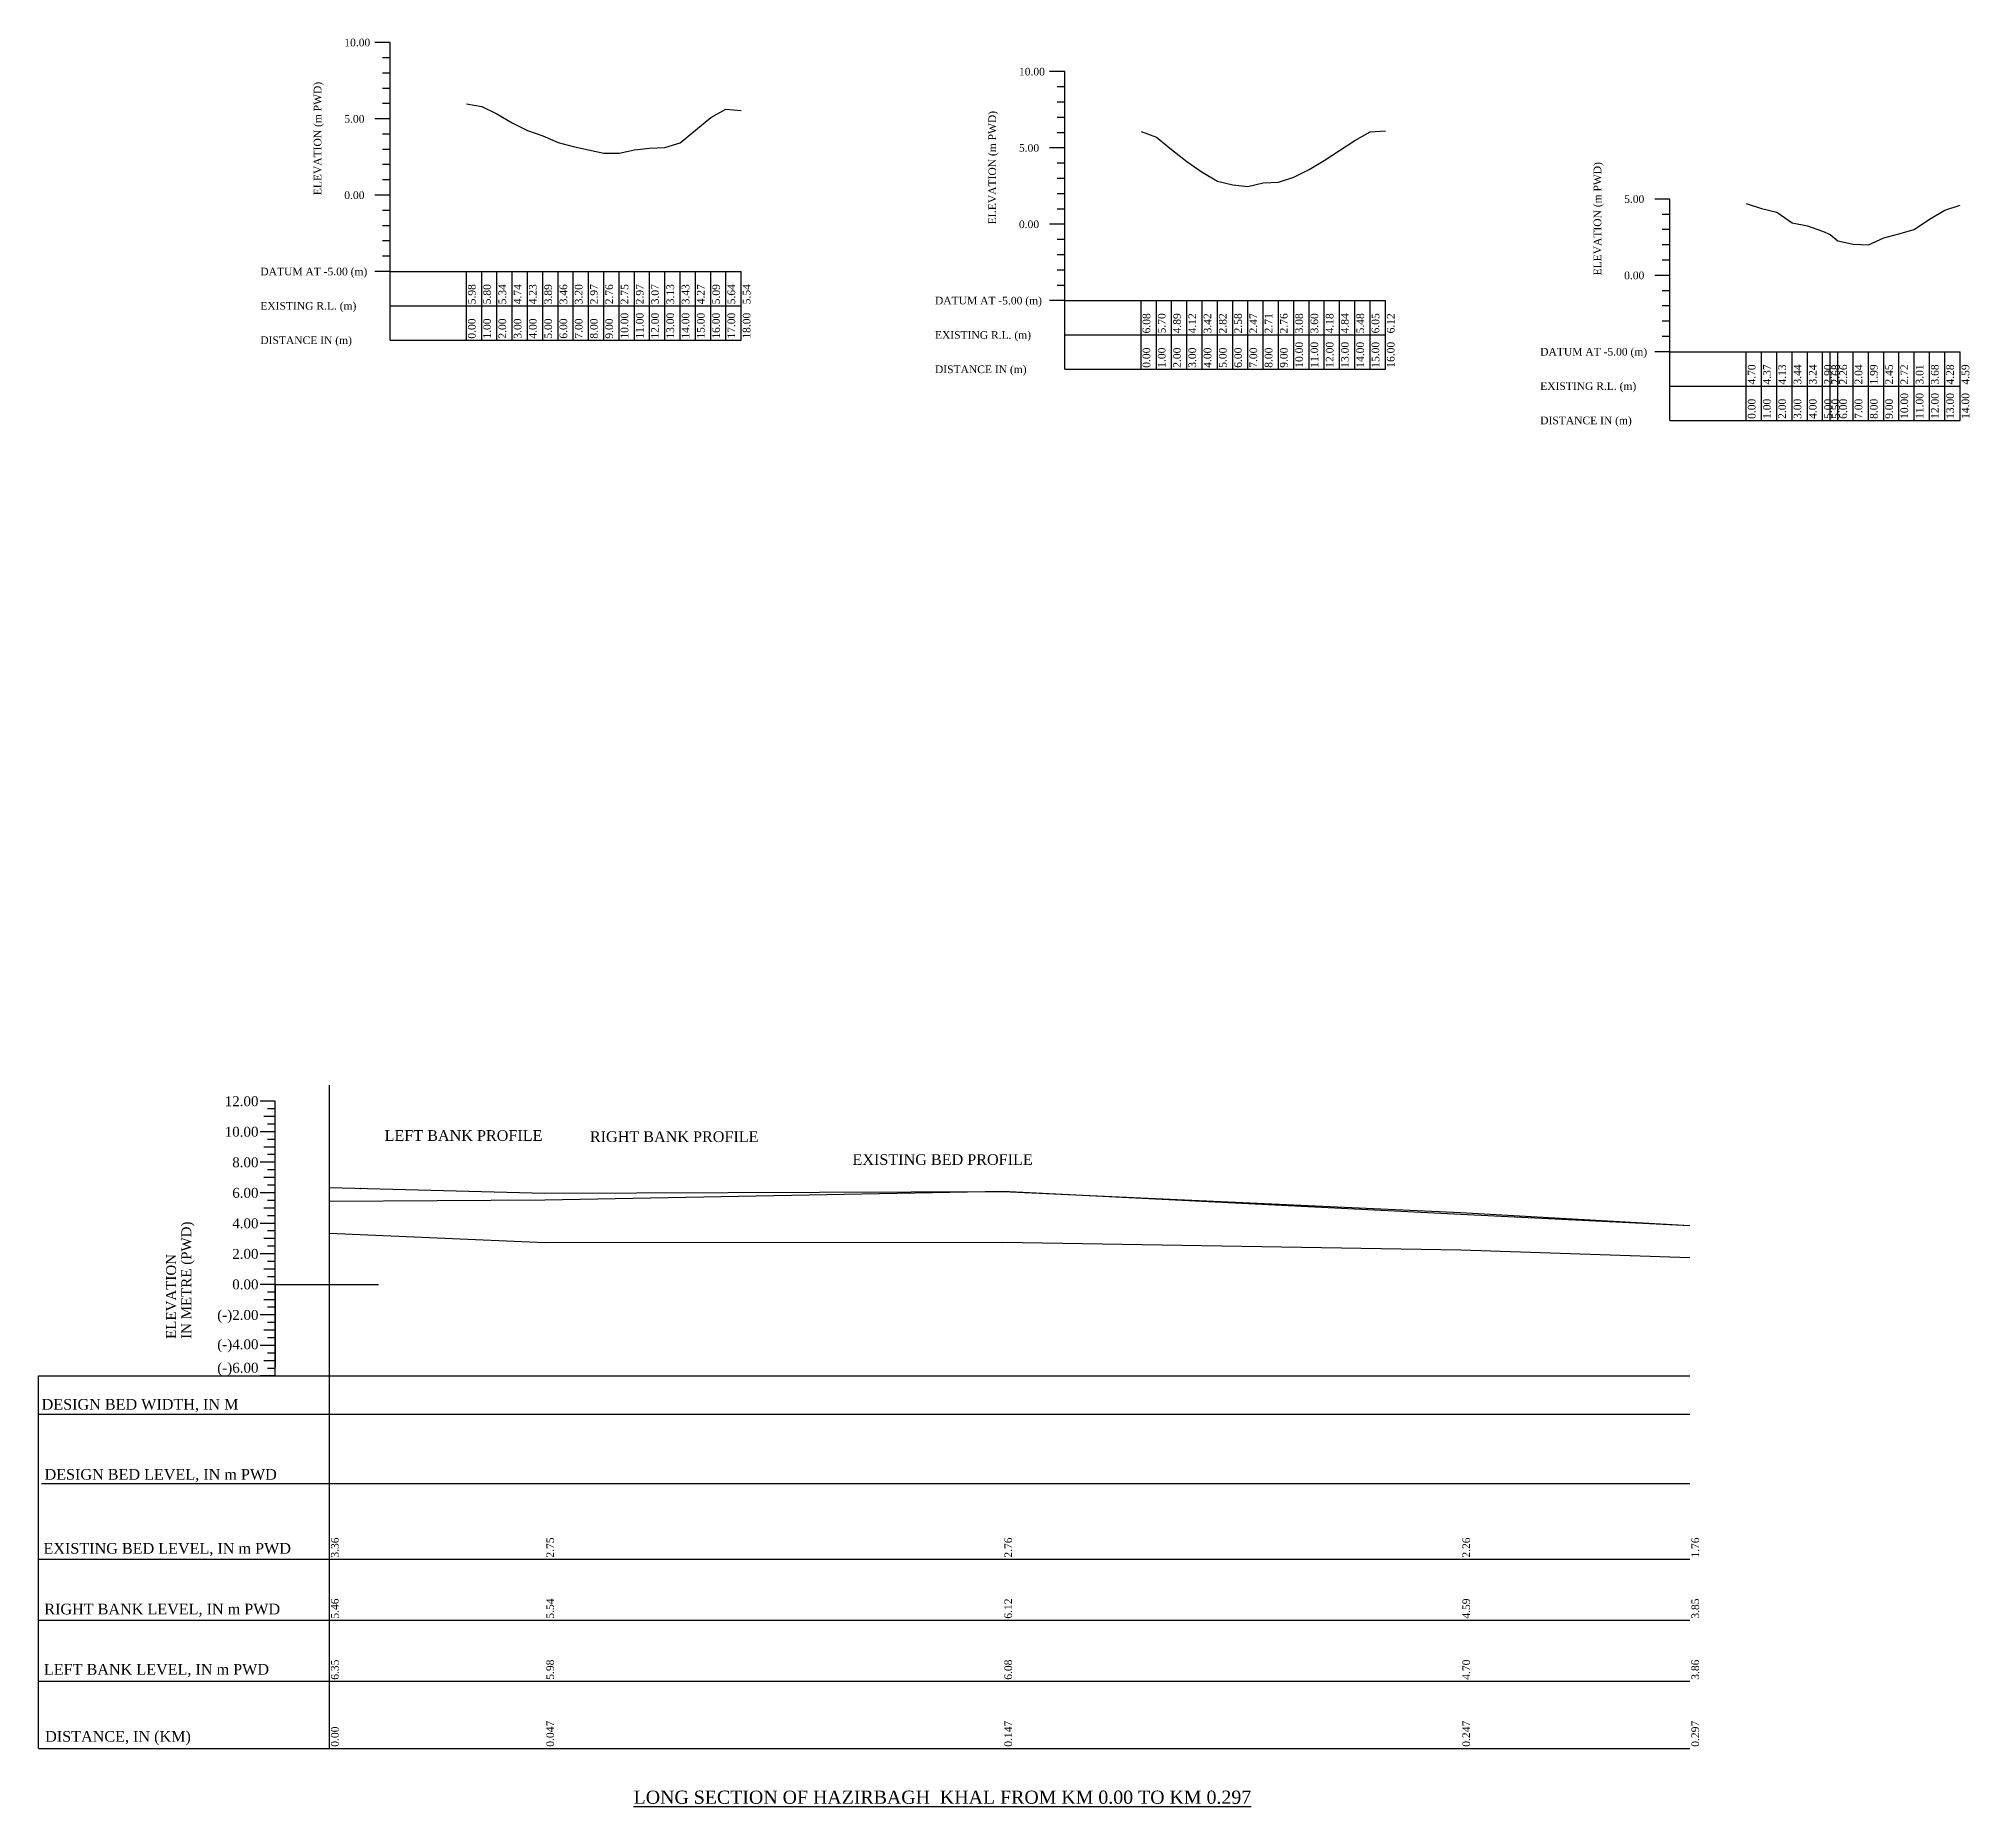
# Model space of a CAD drawing. Header units: metres. Extents: x -148477 to 168932, y -55673 to -2736.
# Drawn here: x -23032.6 to -22906.1, y -16792.1 to -16676.3 of the extents above; entities that cross this region are included whole.
import ezdxf
from ezdxf.enums import TextEntityAlignment as Align

# ---------------------------------------------------------------- set-up
doc = ezdxf.new("R2010")
doc.units = ezdxf.units.M
doc.styles.add('liza', font='times.ttf', dxfattribs={"height": 2})
doc.styles.get("Standard").update_dxf_attribs({"font": 'times.ttf'})

msp = doc.modelspace()

# ---------------------------------------------------------------- texts
at = {"color": 0, "lineweight": 30}
for s, p in [('12.00', (-23018.1823, -16746.2648)), ('10.00', (-23018.1823, -16748.2648)), ('8.00', (-23018.1823, -16750.2648)), ('6.00', (-23018.1823, -16752.2648)), ('4.00', (-23018.1823, -16754.2648)), ('2.00', (-23018.1823, -16756.2648)), ('0.00', (-23018.1823, -16758.2648)), ('(-)2.00', (-23018.1823, -16760.2648)), ('(-)4.00', (-23018.1823, -16762.1898)), ('(-)6.00', (-23018.1823, -16763.7242))]:
    msp.add_text(s, height=0.65, dxfattribs=at).set_placement(p, align=Align.RIGHT)
for s, p in [('IN METRE (PWD)', (-23022.5823, -16761.5098)), ('ELEVATION', (-23023.5823, -16761.5098))]:
    msp.add_text(s, height=0.65, rotation=90, dxfattribs=at).set_placement(p)
at = {"color": 6, "linetype": 'Continuous', "lineweight": -3, "ltscale": 0.5, "char_height": 0.5, "attachment_point": 1, "style": 'liza'}
for s, insert, width in [('10.00', (-23012.5623, -16676.3327), 2), ('10.00', (-22968.3753, -16678.2386), 2), ('5.00', (-23012.5623, -16681.3327), 2), ('5.00', (-22968.3753, -16683.2386), 2), ('0.00', (-23012.5623, -16686.3327), 2), ('5.00', (-22928.7369, -16686.5889), 2), ('0.00', (-22968.3753, -16688.2386), 2), ('DATUM AT -5.00 (m)', (-23018.0623, -16691.3327), 7.5), ('0.00', (-22928.7369, -16691.5889), 2), ('DATUM AT -5.00 (m)', (-22973.8753, -16693.2386), 7.5), ('EXISTING R.L. (m)', (-23018.0623, -16693.5827), 7.5), ('DISTANCE IN (m)', (-23018.0623, -16695.8327), 7.5), ('EXISTING R.L. (m)', (-22973.8753, -16695.4886), 7.5), ('DATUM AT -5.00 (m)', (-22934.2369, -16696.5889), 7.5), ('DISTANCE IN (m)', (-22973.8753, -16697.7386), 7.5), ('EXISTING R.L. (m)', (-22934.2369, -16698.8389), 7.5), ('DISTANCE IN (m)', (-22934.2369, -16701.0889), 7.5)]:
    msp.add_mtext(s, dxfattribs=dict(at, insert=insert, width=width))
at = {"color": 6, "linetype": 'Continuous', "lineweight": -3, "ltscale": 0.5, "char_height": 0.5, "attachment_point": 1, "rotation": 90, "style": 'liza'}
for s, insert, width in [('ELEVATION (m PWD)', (-23014.5623, -16686.5827), 10), ('ELEVATION (m PWD)', (-22970.3753, -16688.4886), 10), ('ELEVATION (m PWD)', (-22930.7369, -16691.8389), 10), ('5.98', (-23004.4623, -16693.7327), 2.15), ('5.80', (-23003.4623, -16693.7327), 2.15), ('5.34', (-23002.4623, -16693.7327), 2.15), ('4.74', (-23001.4623, -16693.7327), 2.15), ('4.23', (-23000.4623, -16693.7327), 2.15), ('3.89', (-22999.4623, -16693.7327), 2.15), ('3.46', (-22998.4623, -16693.7327), 2.15), ('3.20', (-22997.4623, -16693.7327), 2.15), ('2.97', (-22996.4623, -16693.7327), 2.15), ('2.76', (-22995.4623, -16693.7327), 2.15), ('2.75', (-22994.4623, -16693.7327), 2.15), ('2.97', (-22993.4623, -16693.7327), 2.15), ('3.07', (-22992.4623, -16693.7327), 2.15), ('3.13', (-22991.4623, -16693.7327), 2.15), ('3.43', (-22990.4623, -16693.7327), 2.15), ('4.27', (-22989.4623, -16693.7327), 2.15), ('5.09', (-22988.4623, -16693.7327), 2.15), ('5.64', (-22987.4623, -16693.7327), 2.15), ('5.54', (-22986.4623, -16693.7327), 2.15), ('0.00', (-23004.4623, -16695.9827), 2.15), ('1.00', (-23003.4623, -16695.9827), 2.15), ('2.00', (-23002.4623, -16695.9827), 2.15), ('3.00', (-23001.4623, -16695.9827), 2.15), ('4.00', (-23000.4623, -16695.9827), 2.15), ('5.00', (-22999.4623, -16695.9827), 2.15), ('6.00', (-22998.4623, -16695.9827), 2.15), ('7.00', (-22997.4623, -16695.9827), 2.15), ('8.00', (-22996.4623, -16695.9827), 2.15), ('9.00', (-22995.4623, -16695.9827), 2.15), ('10.00', (-22994.4623, -16695.9827), 2.15), ('11.00', (-22993.4623, -16695.9827), 2.15), ('12.00', (-22992.4623, -16695.9827), 2.15), ('13.00', (-22991.4623, -16695.9827), 2.15), ('14.00', (-22990.4623, -16695.9827), 2.15), ('15.00', (-22989.4623, -16695.9827), 2.15), ('16.00', (-22988.4623, -16695.9827), 2.15), ('17.00', (-22987.4623, -16695.9827), 2.15), ('18.00', (-22986.4623, -16695.9827), 2.15), ('6.08', (-22960.2753, -16695.6386), 2.15), ('5.70', (-22959.2753, -16695.6386), 2.15), ('4.89', (-22958.2753, -16695.6386), 2.15), ('4.12', (-22957.2753, -16695.6386), 2.15), ('3.42', (-22956.2753, -16695.6386), 2.15), ('2.82', (-22955.2753, -16695.6386), 2.15), ('2.58', (-22954.2753, -16695.6386), 2.15), ('2.47', (-22953.2753, -16695.6386), 2.15), ('2.71', (-22952.2753, -16695.6386), 2.15), ('2.76', (-22951.2753, -16695.6386), 2.15), ('3.08', (-22950.2753, -16695.6386), 2.15), ('3.60', (-22949.2753, -16695.6386), 2.15), ('4.18', (-22948.2753, -16695.6386), 2.15), ('4.84', (-22947.2753, -16695.6386), 2.15), ('5.48', (-22946.2753, -16695.6386), 2.15), ('6.05', (-22945.2753, -16695.6386), 2.15), ('6.12', (-22944.2753, -16695.6386), 2.15), ('0.00', (-22960.2753, -16697.8886), 2.15), ('1.00', (-22959.2753, -16697.8886), 2.15), ('2.00', (-22958.2753, -16697.8886), 2.15), ('3.00', (-22957.2753, -16697.8886), 2.15), ('4.00', (-22956.2753, -16697.8886), 2.15), ('5.00', (-22955.2753, -16697.8886), 2.15), ('6.00', (-22954.2753, -16697.8886), 2.15), ('7.00', (-22953.2753, -16697.8886), 2.15), ('8.00', (-22952.2753, -16697.8886), 2.15), ('9.00', (-22951.2753, -16697.8886), 2.15), ('10.00', (-22950.2753, -16697.8886), 2.15), ('11.00', (-22949.2753, -16697.8886), 2.15), ('12.00', (-22948.2753, -16697.8886), 2.15), ('13.00', (-22947.2753, -16697.8886), 2.15), ('14.00', (-22946.2753, -16697.8886), 2.15), ('15.00', (-22945.2753, -16697.8886), 2.15), ('16.00', (-22944.2753, -16697.8886), 2.15), ('4.70', (-22920.6369, -16698.9889), 2.15), ('4.37', (-22919.6369, -16698.9889), 2.15), ('4.13', (-22918.6369, -16698.9889), 2.15), ('3.44', (-22917.6369, -16698.9889), 2.15), ('3.24', (-22916.6369, -16698.9889), 2.15), ('2.90', (-22915.6369, -16698.9889), 2.15), ('2.68', (-22915.1369, -16698.9889), 2.15), ('2.26', (-22914.6369, -16698.9889), 2.15), ('2.04', (-22913.6369, -16698.9889), 2.15), ('1.99', (-22912.6369, -16698.9889), 2.15), ('2.45', (-22911.6369, -16698.9889), 2.15), ('2.72', (-22910.6369, -16698.9889), 2.15), ('3.01', (-22909.6369, -16698.9889), 2.15), ('3.68', (-22908.6369, -16698.9889), 2.15), ('4.28', (-22907.6369, -16698.9889), 2.15), ('4.59', (-22906.6369, -16698.9889), 2.15), ('10.00', (-22910.6369, -16701.2389), 2.15), ('11.00', (-22909.6369, -16701.2389), 2.15), ('12.00', (-22908.6369, -16701.2389), 2.15), ('13.00', (-22907.6369, -16701.2389), 2.15), ('14.00', (-22906.6369, -16701.2389), 2.15), ('0.00', (-22920.6369, -16701.2389), 2.15), ('1.00', (-22919.6369, -16701.2389), 2.15), ('2.00', (-22918.6369, -16701.2389), 2.15), ('3.00', (-22917.6369, -16701.2389), 2.15), ('4.00', (-22916.6369, -16701.2389), 2.15), ('5.00', (-22915.6369, -16701.2389), 2.15), ('5.50', (-22915.1369, -16701.2389), 2.15), ('6.00', (-22914.6369, -16701.2389), 2.15), ('7.00', (-22913.6369, -16701.2389), 2.15), ('8.00', (-22912.6369, -16701.2389), 2.15), ('9.00', (-22911.6369, -16701.2389), 2.15), ('3.36', (-23013.4309, -16775.8398), 2.15), ('2.75', (-22999.3309, -16775.8398), 2.15), ('2.76', (-22969.3309, -16775.8398), 2.15), ('2.26', (-22939.3309, -16775.8398), 2.15), ('1.76', (-22924.3309, -16775.8398), 2.15), ('5.46', (-23013.4309, -16779.8398), 2.15), ('5.54', (-22999.3309, -16779.8398), 2.15), ('6.12', (-22969.3309, -16779.8398), 2.15), ('4.59', (-22939.3309, -16779.8398), 2.15), ('3.85', (-22924.3309, -16779.8398), 2.15), ('6.35', (-23013.4309, -16783.8398), 2.15), ('5.98', (-22999.3309, -16783.8398), 2.15), ('6.08', (-22969.3309, -16783.8398), 2.15), ('4.70', (-22939.3309, -16783.8398), 2.15), ('3.86', (-22924.3309, -16783.8398), 2.15), ('0.00', (-23013.4309, -16788.2273), 2.15), ('0.047', (-22999.3309, -16788.2273), 2.15), ('0.147', (-22969.3309, -16788.2273), 2.15), ('0.247', (-22939.3309, -16788.2273), 2.15), ('0.297', (-22924.3309, -16788.2273), 2.15)]:
    msp.add_mtext(s, dxfattribs=dict(at, insert=insert, width=width))
at = {"color": 6, "lineweight": 30, "insert": (-23009.9217, -16747.8342), "char_height": 0.7, "attachment_point": 1}
msp.add_mtext('LEFT BANK PROFILE', dxfattribs=at)
at = {"color": 3, "lineweight": 30, "insert": (-22996.4756, -16747.9117), "char_height": 0.7, "attachment_point": 1}
msp.add_mtext('RIGHT BANK PROFILE', dxfattribs=at)
at = {"color": 4, "lineweight": 30, "insert": (-22979.2779, -16749.4099), "char_height": 0.7, "attachment_point": 1}
msp.add_mtext('EXISTING BED PROFILE', dxfattribs=at)
at = {"color": 0, "lineweight": 30, "char_height": 0.7, "attachment_point": 1}
for s, insert in [('DESIGN BED WIDTH, IN M', (-23032.3845, -16765.4457)), ('DESIGN BED LEVEL, IN m PWD', (-23032.1938, -16770.0341)), ('EXISTING BED LEVEL, IN m PWD', (-23032.2646, -16774.8826)), ('RIGHT BANK LEVEL, IN m PWD', (-23032.2097, -16778.8576)), ('LEFT BANK LEVEL, IN m PWD', (-23032.2325, -16782.8073)), ('DISTANCE, IN (KM)', (-23032.1542, -16787.2004))]:
    msp.add_mtext(s, dxfattribs=dict(at, insert=insert))
at = {"color": 0, "linetype": 'ByBlock', "lineweight": 30, "insert": (-22993.6133, -16791.1022), "char_height": 0.861585, "width": 43.932388, "attachment_point": 1}
msp.add_mtext('\\pi-861.6,l861.6,t3.705e+004;{\\LLONG SECTION OF HAZIRBAGH  KHAL FROM KM 0.00 TO KM 0.297}', dxfattribs=at)

# ---------------------------------------------------------------- linework, layer by layer
at = {"color": 6, "linetype": 'Continuous', "lineweight": -3, "ltscale": 0.5}
for p, q in [((-23009.5623, -16676.5827), (-23010.5623, -16676.5827)), ((-23009.5623, -16696.0827), (-23009.5623, -16676.5827)), ((-23009.5623, -16677.5827), (-23010.0623, -16677.5827)), ((-23009.5623, -16678.5827), (-23010.0623, -16678.5827)), ((-22965.3753, -16678.4886), (-22966.3753, -16678.4886)), ((-22965.3753, -16679.4886), (-22965.8753, -16679.4886)), ((-22965.3753, -16697.9886), (-22965.3753, -16678.4886)), ((-23009.5623, -16679.5827), (-23010.0623, -16679.5827)), ((-23009.5623, -16680.5827), (-23010.0623, -16680.5827)), ((-22965.3753, -16680.4886), (-22965.8753, -16680.4886)), ((-23009.5623, -16681.5827), (-23010.5623, -16681.5827)), ((-22965.3753, -16681.4886), (-22965.8753, -16681.4886)), ((-23009.5623, -16682.5827), (-23010.0623, -16682.5827)), ((-22965.3753, -16682.4886), (-22965.8753, -16682.4886)), ((-23009.5623, -16683.5827), (-23010.0623, -16683.5827)), ((-23009.5623, -16684.5827), (-23010.0623, -16684.5827)), ((-22965.3753, -16683.4886), (-22966.3753, -16683.4886)), ((-22965.3753, -16684.4886), (-22965.8753, -16684.4886)), ((-23009.5623, -16685.5827), (-23010.0623, -16685.5827)), ((-22965.3753, -16685.4886), (-22965.8753, -16685.4886)), ((-23009.5623, -16686.5827), (-23010.5623, -16686.5827)), ((-22965.3753, -16686.4886), (-22965.8753, -16686.4886)), ((-22925.7369, -16686.8389), (-22926.7369, -16686.8389)), ((-22925.7369, -16701.3389), (-22925.7369, -16686.8389)), ((-23009.5623, -16687.5827), (-23010.0623, -16687.5827)), ((-22965.3753, -16687.4886), (-22965.8753, -16687.4886)), ((-22925.7369, -16687.8389), (-22926.2369, -16687.8389)), ((-23009.5623, -16688.5827), (-23010.0623, -16688.5827)), ((-23009.5623, -16689.5827), (-23010.0623, -16689.5827)), ((-22965.3753, -16688.4886), (-22966.3753, -16688.4886)), ((-22965.3753, -16689.4886), (-22965.8753, -16689.4886)), ((-22925.7369, -16688.8389), (-22926.2369, -16688.8389)), ((-23009.5623, -16690.5827), (-23010.0623, -16690.5827)), ((-22965.3753, -16690.4886), (-22965.8753, -16690.4886)), ((-22925.7369, -16689.8389), (-22926.2369, -16689.8389)), ((-22925.7369, -16690.8389), (-22926.2369, -16690.8389)), ((-23009.5623, -16691.5827), (-23010.5623, -16691.5827)), ((-23009.5623, -16691.5827), (-22986.5623, -16691.5827)), ((-23004.5623, -16696.0827), (-23004.5623, -16691.5827)), ((-23003.5623, -16696.0827), (-23003.5623, -16691.5827)), ((-23002.5623, -16696.0827), (-23002.5623, -16691.5827)), ((-23001.5623, -16696.0827), (-23001.5623, -16691.5827)), ((-23000.5623, -16696.0827), (-23000.5623, -16691.5827)), ((-22999.5623, -16696.0827), (-22999.5623, -16691.5827)), ((-22998.5623, -16696.0827), (-22998.5623, -16691.5827)), ((-22997.5623, -16696.0827), (-22997.5623, -16691.5827)), ((-22996.5623, -16696.0827), (-22996.5623, -16691.5827)), ((-22995.5623, -16696.0827), (-22995.5623, -16691.5827)), ((-22994.5623, -16696.0827), (-22994.5623, -16691.5827)), ((-22993.5623, -16696.0827), (-22993.5623, -16691.5827)), ((-22992.5623, -16696.0827), (-22992.5623, -16691.5827)), ((-22991.5623, -16696.0827), (-22991.5623, -16691.5827)), ((-22990.5623, -16696.0827), (-22990.5623, -16691.5827)), ((-22989.5623, -16696.0827), (-22989.5623, -16691.5827)), ((-22988.5623, -16696.0827), (-22988.5623, -16691.5827)), ((-22987.5623, -16696.0827), (-22987.5623, -16691.5827)), ((-22986.5623, -16696.0827), (-22986.5623, -16691.5827)), ((-22965.3753, -16691.4886), (-22965.8753, -16691.4886)), ((-22925.7369, -16691.8389), (-22926.7369, -16691.8389)), ((-22965.3753, -16692.4886), (-22965.8753, -16692.4886)), ((-22925.7369, -16692.8389), (-22926.2369, -16692.8389)), ((-23009.5623, -16693.8327), (-22986.5623, -16693.8327)), ((-22965.3753, -16693.4886), (-22966.3753, -16693.4886)), ((-22965.3753, -16693.4886), (-22944.3753, -16693.4886)), ((-22960.3753, -16697.9886), (-22960.3753, -16693.4886)), ((-22959.3753, -16697.9886), (-22959.3753, -16693.4886)), ((-22958.3753, -16697.9886), (-22958.3753, -16693.4886)), ((-22957.3753, -16697.9886), (-22957.3753, -16693.4886)), ((-22956.3753, -16697.9886), (-22956.3753, -16693.4886)), ((-22955.3753, -16697.9886), (-22955.3753, -16693.4886)), ((-22954.3753, -16697.9886), (-22954.3753, -16693.4886)), ((-22953.3753, -16697.9886), (-22953.3753, -16693.4886)), ((-22952.3753, -16697.9886), (-22952.3753, -16693.4886)), ((-22951.3753, -16697.9886), (-22951.3753, -16693.4886)), ((-22950.3753, -16697.9886), (-22950.3753, -16693.4886)), ((-22949.3753, -16697.9886), (-22949.3753, -16693.4886)), ((-22948.3753, -16697.9886), (-22948.3753, -16693.4886)), ((-22947.3753, -16697.9886), (-22947.3753, -16693.4886)), ((-22946.3753, -16697.9886), (-22946.3753, -16693.4886)), ((-22945.3753, -16697.9886), (-22945.3753, -16693.4886)), ((-22944.3753, -16697.9886), (-22944.3753, -16693.4886)), ((-22925.7369, -16693.8389), (-22926.2369, -16693.8389)), ((-22965.3753, -16695.7386), (-22944.3753, -16695.7386)), ((-22925.7369, -16694.8389), (-22926.2369, -16694.8389)), ((-22925.7369, -16695.8389), (-22926.2369, -16695.8389)), ((-23009.5623, -16696.0827), (-22986.5623, -16696.0827)), ((-22925.7369, -16696.8389), (-22926.7369, -16696.8389)), ((-22925.7369, -16696.8389), (-22906.7369, -16696.8389)), ((-22920.7369, -16701.3389), (-22920.7369, -16696.8389)), ((-22919.7369, -16701.3389), (-22919.7369, -16696.8389)), ((-22918.7369, -16701.3389), (-22918.7369, -16696.8389)), ((-22917.7369, -16701.3389), (-22917.7369, -16696.8389)), ((-22916.7369, -16701.3389), (-22916.7369, -16696.8389)), ((-22915.7369, -16701.3389), (-22915.7369, -16696.8389)), ((-22915.2369, -16701.3389), (-22915.2369, -16696.8389)), ((-22914.7369, -16701.3389), (-22914.7369, -16696.8389)), ((-22913.7369, -16701.3389), (-22913.7369, -16696.8389)), ((-22912.7369, -16701.3389), (-22912.7369, -16696.8389)), ((-22911.7369, -16701.3389), (-22911.7369, -16696.8389)), ((-22910.7369, -16701.3389), (-22910.7369, -16696.8389)), ((-22909.7369, -16701.3389), (-22909.7369, -16696.8389)), ((-22908.7369, -16701.3389), (-22908.7369, -16696.8389)), ((-22907.7369, -16701.3389), (-22907.7369, -16696.8389)), ((-22906.7369, -16701.3389), (-22906.7369, -16696.8389)), ((-22965.3753, -16697.9886), (-22944.3753, -16697.9886)), ((-22925.7369, -16699.0889), (-22906.7369, -16699.0889)), ((-22925.7369, -16701.3389), (-22906.7369, -16701.3389)), ((-23013.5309, -16788.3273), (-23013.5309, -16744.897)), ((-23017.0823, -16757.9398), (-23010.3289, -16757.9398))]:
    msp.add_line(p, q, dxfattribs=at)
at = {"color": 0, "lineweight": 30}
for p, q in [((-23017.0823, -16745.9398), (-23018.0823, -16745.9398)), ((-23017.0823, -16746.4398), (-23017.5823, -16746.4398)), ((-23017.0823, -16763.9398), (-23017.0823, -16745.9398)), ((-23017.0823, -16746.9398), (-23017.8323, -16746.9398)), ((-23017.0823, -16747.4398), (-23017.5823, -16747.4398)), ((-23017.0823, -16747.9398), (-23018.0823, -16747.9398)), ((-23017.0823, -16747.9398), (-23018.0823, -16747.9398)), ((-23017.0823, -16747.9398), (-23018.0823, -16747.9398)), ((-23017.0823, -16748.9398), (-23017.8323, -16748.9398)), ((-23017.0823, -16748.4398), (-23017.5823, -16748.4398)), ((-23017.0823, -16749.9398), (-23018.0823, -16749.9398)), ((-23017.0823, -16749.9398), (-23018.0823, -16749.9398)), ((-23017.0823, -16749.4398), (-23017.5823, -16749.4398)), ((-23017.0823, -16750.9398), (-23017.8323, -16750.9398)), ((-23017.0823, -16750.9398), (-23017.8323, -16750.9398)), ((-23017.0823, -16750.4398), (-23017.5823, -16750.4398)), ((-23017.0823, -16750.4398), (-23017.5823, -16750.4398)), ((-23017.0823, -16751.4398), (-23017.5823, -16751.4398)), ((-23017.0823, -16751.9398), (-23018.0823, -16751.9398)), ((-23017.0823, -16752.4398), (-23017.5823, -16752.4398)), ((-23017.0823, -16753.9398), (-23018.0823, -16753.9398)), ((-23017.0823, -16752.9398), (-23017.8323, -16752.9398)), ((-23017.0823, -16753.4398), (-23017.5823, -16753.4398)), ((-23017.0823, -16754.9398), (-23017.8323, -16754.9398)), ((-23017.0823, -16754.4398), (-23017.5823, -16754.4398)), ((-23017.0823, -16755.4398), (-23017.5823, -16755.4398)), ((-23017.0823, -16755.9398), (-23018.0823, -16755.9398)), ((-23017.0823, -16756.4398), (-23017.5823, -16756.4398)), ((-23017.0823, -16757.9398), (-23018.0823, -16757.9398)), ((-23017.0823, -16756.9398), (-23017.8323, -16756.9398)), ((-23017.0823, -16757.4398), (-23017.5823, -16757.4398)), ((-23017.0823, -16758.9398), (-23017.8323, -16758.9398)), ((-23017.0823, -16758.4398), (-23017.5823, -16758.4398)), ((-23017.0823, -16759.9398), (-23018.0823, -16759.9398)), ((-23017.0823, -16759.4398), (-23017.5823, -16759.4398)), ((-23017.0823, -16760.4398), (-23017.5823, -16760.4398)), ((-23017.0823, -16760.9398), (-23017.8323, -16760.9398)), ((-23017.0823, -16761.4398), (-23017.5823, -16761.4398)), ((-23017.0823, -16761.9398), (-23018.0823, -16761.9398)), ((-23017.0823, -16762.9398), (-23017.8323, -16762.9398)), ((-23017.0823, -16762.4398), (-23017.5823, -16762.4398)), ((-23032.5823, -16763.9398), (-22924.4309, -16763.9398)), ((-23017.0823, -16763.9398), (-23018.0823, -16763.9398)), ((-23017.0823, -16763.4398), (-23017.5823, -16763.4398)), ((-23032.5823, -16766.4344), (-22924.4309, -16766.4344)), ((-23032.3881, -16770.9869), (-22924.4309, -16770.9869)), ((-23032.5823, -16788.3398), (-22924.4309, -16788.3398))]:
    msp.add_line(p, q, dxfattribs=at)
at = {"lineweight": 30}
for p, q in [((-23017.0823, -16757.9398), (-23017.0823, -16763.3698)), ((-23032.5823, -16788.3398), (-23032.5823, -16763.9398)), ((-23032.5823, -16775.9398), (-22924.4309, -16775.9398)), ((-23032.5823, -16779.9398), (-22924.4309, -16779.9398)), ((-23032.5823, -16783.9398), (-22924.4309, -16783.9398))]:
    msp.add_line(p, q, dxfattribs=at)
at = {"color": 6, "linetype": 'Continuous', "lineweight": -3, "ltscale": 0.5}
for points in [[(-23004.5623, -16680.6027), (-23003.5623, -16680.7827), (-23002.5623, -16681.2427), (-23001.5623, -16681.8427), (-23000.5623, -16682.3527), (-22999.5623, -16682.6927), (-22998.5623, -16683.1227), (-22997.5623, -16683.3827), (-22996.5623, -16683.6127), (-22995.5623, -16683.8227), (-22994.5623, -16683.8327), (-22993.5623, -16683.6127), (-22992.5623, -16683.5127), (-22991.5623, -16683.4527), (-22990.5623, -16683.1527), (-22989.5623, -16682.3127), (-22988.5623, -16681.4927), (-22987.5623, -16680.9427), (-22986.5623, -16681.0427)], [(-22960.3753, -16682.4106), (-22959.3753, -16682.7906), (-22958.3753, -16683.6006), (-22957.3753, -16684.3706), (-22956.3753, -16685.0706), (-22955.3753, -16685.6706), (-22954.3753, -16685.9106), (-22953.3753, -16686.0206), (-22952.3753, -16685.7806), (-22951.3753, -16685.7306), (-22950.3753, -16685.4106), (-22949.3753, -16684.8906), (-22948.3753, -16684.3106), (-22947.3753, -16683.6506), (-22946.3753, -16683.0106), (-22945.3753, -16682.4406), (-22944.3753, -16682.3706)], [(-22920.7369, -16687.1349), (-22919.7369, -16687.4649), (-22918.7369, -16687.7049), (-22917.7369, -16688.3949), (-22916.7369, -16688.5949), (-22915.7369, -16688.9349), (-22915.2369, -16689.1549), (-22914.7369, -16689.5749), (-22913.7369, -16689.7949), (-22912.7369, -16689.8449), (-22911.7369, -16689.3849), (-22910.7369, -16689.1149), (-22909.7369, -16688.8249), (-22908.7369, -16688.1549), (-22907.7369, -16687.5549), (-22906.7369, -16687.2449)], [(-23013.5309, -16751.5888), (-22999.4309, -16751.9598), (-22969.4309, -16751.8618), (-22939.4309, -16753.2358), (-22924.4309, -16754.0778)]]:
    msp.add_lwpolyline(points, dxfattribs=at)
at = {"color": 6, "lineweight": 30}
msp.add_lwpolyline([(-23009.9866, -16748.2103, 0, 0, 0), (-23010.6917, -16748.21, 0, 0, 0), (-23011.246, -16750.5596, 0.2996, 0, 0), (-23011.5228, -16751.6416, 0, 0, 0)], format="xyseb", dxfattribs=at)
at = {"color": 3, "lineweight": 30}
msp.add_lwpolyline([(-22996.5985, -16748.251, 0, 0, 0), (-22997.7548, -16748.2573, 0, 0, 0), (-22998.3743, -16751.2485, 0.2996, 0, 0), (-22998.6035, -16752.3839, 0, 0, 0)], format="xyseb", dxfattribs=at)
at = {"color": 4, "lineweight": 30}
msp.add_lwpolyline([(-22979.4095, -16749.8253, 0, 0, 0), (-22980.2814, -16749.8061, 0, 0, 0), (-22981.257, -16753.9358, 0.2996, 0, 0), (-22981.5505, -16755.185, 0, 0, 0)], format="xyseb", dxfattribs=at)
at = {"color": 3, "linetype": 'Continuous', "lineweight": -3, "ltscale": 0.5}
msp.add_lwpolyline([(-23013.5309, -16752.4788), (-22999.4309, -16752.3998), (-22969.4309, -16751.8218), (-22939.4309, -16753.3458), (-22924.4309, -16754.0878)], dxfattribs=at)
at = {"color": 0, "lineweight": 30}
msp.add_lwpolyline([(-23022.0823, -16761.6398, 0, 0, 0), (-23022.0823, -16753.8931, 0.2767, 0, 0), (-23022.0823, -16753.3398, 0, 0, 0)], format="xyseb", dxfattribs=at)
at = {"color": 5, "linetype": 'Continuous', "lineweight": -3, "ltscale": 0.5}
msp.add_lwpolyline([(-23013.5309, -16754.5788), (-22999.4309, -16755.1898), (-22969.4309, -16755.1818), (-22939.4309, -16755.6758), (-22924.4309, -16756.1778)], dxfattribs=at)

msp.set_redraw_order([(e.dxf.handle, doc.entitydb.next_handle()) for e in msp.query("TEXT MTEXT ATTDEF DIMENSION ARC_DIMENSION")])  # texts and dimensions are drawn at this point

doc.saveas('drawing.dxf')
